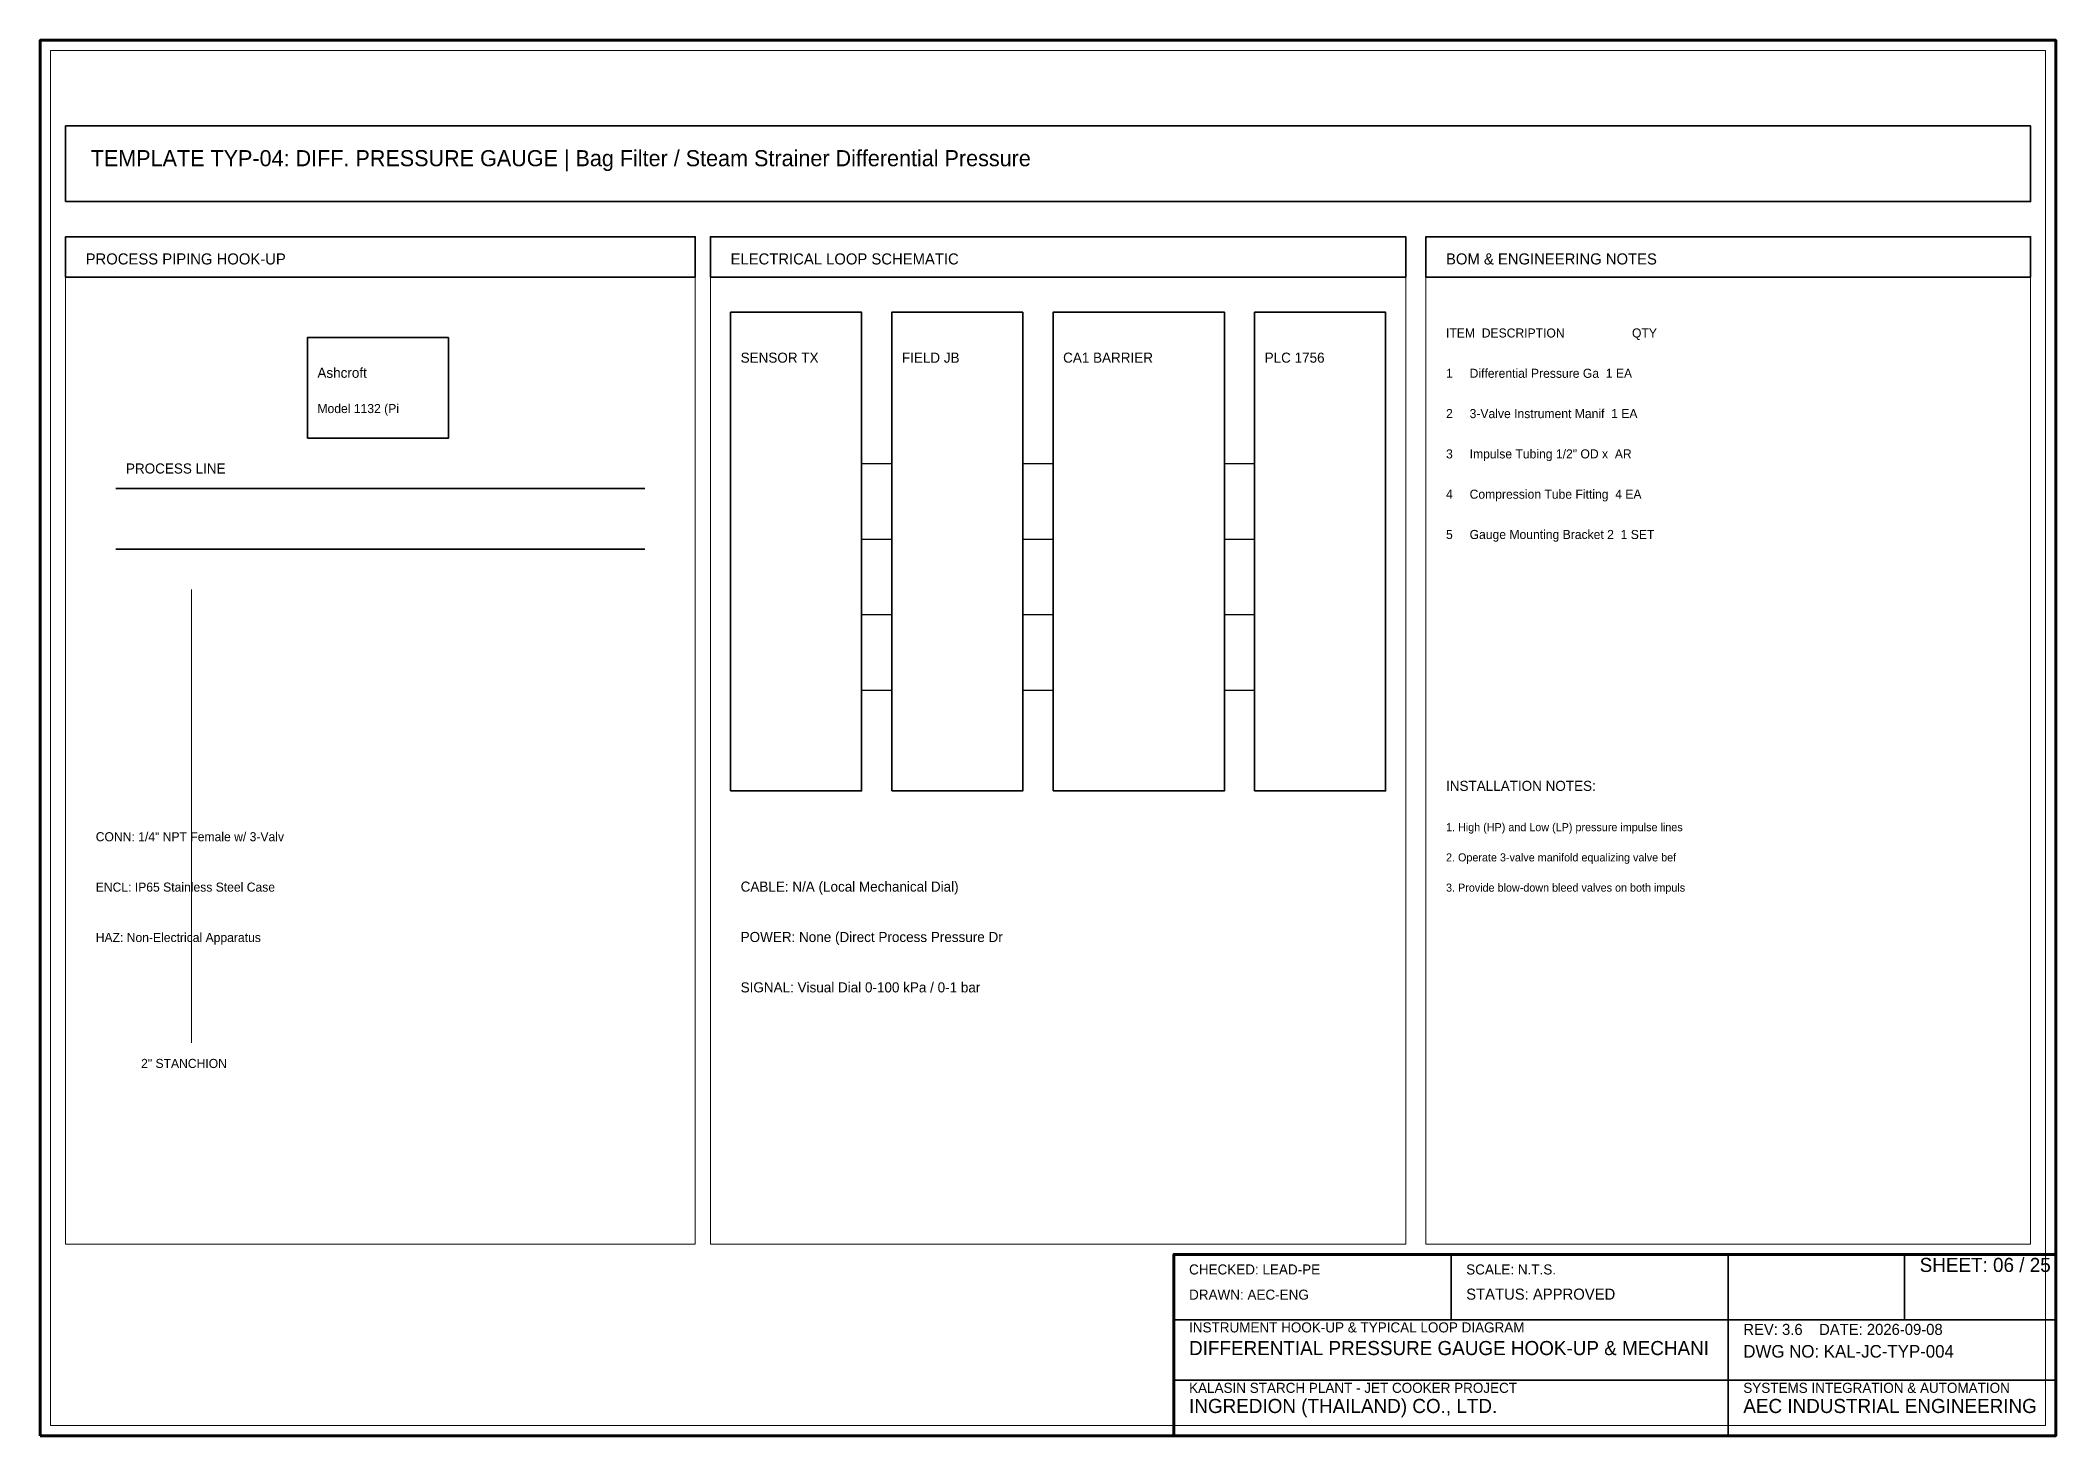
# Model space of a CAD drawing. Header units: millimetres. Extents: x 0 to 2200, y -1280 to 277.
# Drawn here: x 0 to 400, y -320 to -43 of the extents above; entities that cross this region are included whole.
import ezdxf

# ---------------------------------------------------------------- set-up
doc = ezdxf.new("R2010")
doc.units = ezdxf.units.MM
for name, color, linetype, lineweight in [('0_BORDER', 7, 'Continuous', 70), ('0_TITLE_BLOCK', 4, 'Continuous', 35), ('IE-CABLE', 6, 'Continuous', 25), ('IE-EQUIP', 2, 'Continuous', 35), ('IE-WIRE', 1, 'Continuous', 25), ('NOTATIONS', 8, 'Continuous', 18), ('RELAYS', 30, 'Continuous', 35), ('TER', 3, 'Continuous', 35), ('TEXTS', 7, 'Continuous', 25)]:
    doc.layers.add(name, color=color, linetype=linetype, lineweight=lineweight)

msp = doc.modelspace()

# ---------------------------------------------------------------- texts
at = {"layer": '0_TITLE_BLOCK'}
for s, height, p in [('TEMPLATE TYP-04: DIFF. PRESSURE GAUGE | Bag Filter / Steam Strainer Differential Pressure', 3.2, (10, -68)), ('PROCESS PIPING HOOK-UP', 2.2, (9, -87.5)), ('ELECTRICAL LOOP SCHEMATIC', 2.2, (137, -87.5)), ('BOM & ENGINEERING NOTES', 2.2, (279, -87.5)), ('ITEM  DESCRIPTION                    QTY', 1.8, (279, -102)), ('INSTALLATION NOTES:', 2, (279, -192)), ('SHEET: 06 / 25', 2.8, (373, -287.5)), ('STATUS: APPROVED', 2.2, (283, -293)), ('DIFFERENTIAL PRESSURE GAUGE HOOK-UP & MECHANI', 2.8, (228, -304)), ('INGREDION (THAILAND) CO., LTD.', 2.8, (228, -315.5)), ('AEC INDUSTRIAL ENGINEERING', 2.8, (338, -315.5))]:
    msp.add_text(s, height=height, dxfattribs=at).set_placement(p)
at = {"layer": 'IE-CABLE'}
msp.add_text('CABLE: N/A (Local Mechanical Dial)', height=2, dxfattribs=at).set_placement((139, -212))
at = {"layer": 'NOTATIONS'}
for s, height, p in [('Model 1132 (Pi', 1.8, (55, -117)), ('1. High (HP) and Low (LP) pressure impulse lines', 1.6, (279, -200)), ('2. Operate 3-valve manifold equalizing valve bef', 1.6, (279, -206)), ('3. Provide blow-down bleed valves on both impuls', 1.6, (279, -212)), ('2" STANCHION', 1.8, (20, -247))]:
    msp.add_text(s, height=height, dxfattribs=at).set_placement(p)
at = {"layer": 'TER'}
msp.add_text('FIELD JB', height=2, dxfattribs=at).set_placement((171, -107))
at = {"layer": 'TEXTS'}
for s, height, p in [('Ashcroft', 2, (55, -110)), ('SENSOR TX', 2, (139, -107)), ('CA1 BARRIER', 2, (203, -107)), ('PLC 1756', 2, (243, -107)), ('1     Differential Pressure Ga  1 EA', 1.8, (279, -110)), ('2     3-Valve Instrument Manif  1 EA', 1.8, (279, -118)), ('PROCESS LINE', 2, (17, -129)), ('3     Impulse Tubing 1/2" OD x  AR', 1.8, (279, -126)), ('4     Compression Tube Fitting  4 EA', 1.8, (279, -134)), ('5     Gauge Mounting Bracket 2  1 SET', 1.8, (279, -142)), ('CONN: 1/4" NPT Female w/ 3-Valv', 1.8, (11, -202)), ('ENCL: IP65 Stainless Steel Case', 1.8, (11, -212)), ('POWER: None (Direct Process Pressure Dr', 2, (139, -222)), ('HAZ: Non-Electrical Apparatus ', 1.8, (11, -222)), ('SIGNAL: Visual Dial 0-100 kPa / 0-1 bar', 2, (139, -232)), ('CHECKED: LEAD-PE', 2, (228, -288)), ('SCALE: N.T.S.', 2, (283, -288)), ('DRAWN: AEC-ENG', 2, (228, -293)), ('INSTRUMENT HOOK-UP & TYPICAL LOOP DIAGRAM', 2, (228, -299.5)), ('REV: 3.6    DATE: 2026-09-08', 2.2, (338, -300)), ('DWG NO: KAL-JC-TYP-004', 2.5, (338, -304.5)), ('KALASIN STARCH PLANT - JET COOKER PROJECT', 2, (228, -311.5)), ('SYSTEMS INTEGRATION & AUTOMATION', 2, (338, -311.5))]:
    msp.add_text(s, height=height, dxfattribs=at).set_placement(p)

# ---------------------------------------------------------------- linework, layer by layer
at = {"layer": '0_BORDER'}
for points in [[(0, -320), (400, -320), (400, -43), (0, -43)], [(225, -320), (400, -320), (400, -284), (225, -284)]]:
    msp.add_lwpolyline(points, close=True, dxfattribs=at)
at = {"layer": '0_TITLE_BLOCK'}
for p, q in [((280, -297), (280, -284)), ((335, -297), (335, -284)), ((370, -297), (370, -284)), ((225, -297), (400, -297)), ((335, -320), (335, -297)), ((225, -309), (400, -309))]:
    msp.add_line(p, q, dxfattribs=at)
for points in [[(5, -90), (130, -90), (130, -82), (5, -82)], [(133, -90), (271, -90), (271, -82), (133, -82)], [(275, -90), (395, -90), (395, -82), (275, -82)]]:
    msp.add_lwpolyline(points, close=True, dxfattribs=at)
at = {"layer": 'IE-CABLE'}
for p, q in [((195, -127), (201, -127)), ((195, -142), (201, -142)), ((195, -157), (201, -157)), ((195, -172), (201, -172))]:
    msp.add_line(p, q, dxfattribs=at)
at = {"layer": 'IE-EQUIP'}
for p, q in [((15, -132), (120, -132)), ((15, -144), (120, -144))]:
    msp.add_line(p, q, dxfattribs=at)
for points in [[(5, -75), (395, -75), (395, -60), (5, -60)], [(137, -192), (163, -192), (163, -97), (137, -97)], [(241, -192), (267, -192), (267, -97), (241, -97)], [(53, -122), (81, -122), (81, -102), (53, -102)]]:
    msp.add_lwpolyline(points, close=True, dxfattribs=at)
at = {"layer": 'IE-WIRE'}
for p, q in [((163, -127), (169, -127)), ((235, -127), (241, -127)), ((163, -142), (169, -142)), ((235, -142), (241, -142)), ((163, -157), (169, -157)), ((235, -157), (241, -157)), ((163, -172), (169, -172)), ((235, -172), (241, -172))]:
    msp.add_line(p, q, dxfattribs=at)
at = {"layer": 'NOTATIONS'}
msp.add_line((30, -242), (30, -152), dxfattribs=at)
for points in [[(2, -318), (398, -318), (398, -45), (2, -45)], [(5, -282), (130, -282), (130, -82), (5, -82)], [(133, -282), (271, -282), (271, -82), (133, -82)], [(275, -282), (395, -282), (395, -82), (275, -82)]]:
    msp.add_lwpolyline(points, close=True, dxfattribs=at)
at = {"layer": 'RELAYS'}
msp.add_lwpolyline([(201, -192), (235, -192), (235, -97), (201, -97)], close=True, dxfattribs=at)
at = {"layer": 'TER'}
msp.add_lwpolyline([(169, -192), (195, -192), (195, -97), (169, -97)], close=True, dxfattribs=at)

msp.set_redraw_order([(e.dxf.handle, doc.entitydb.next_handle()) for e in msp.query("TEXT MTEXT ATTDEF DIMENSION ARC_DIMENSION")])  # texts and dimensions are drawn at this point

doc.saveas('drawing.dxf')
